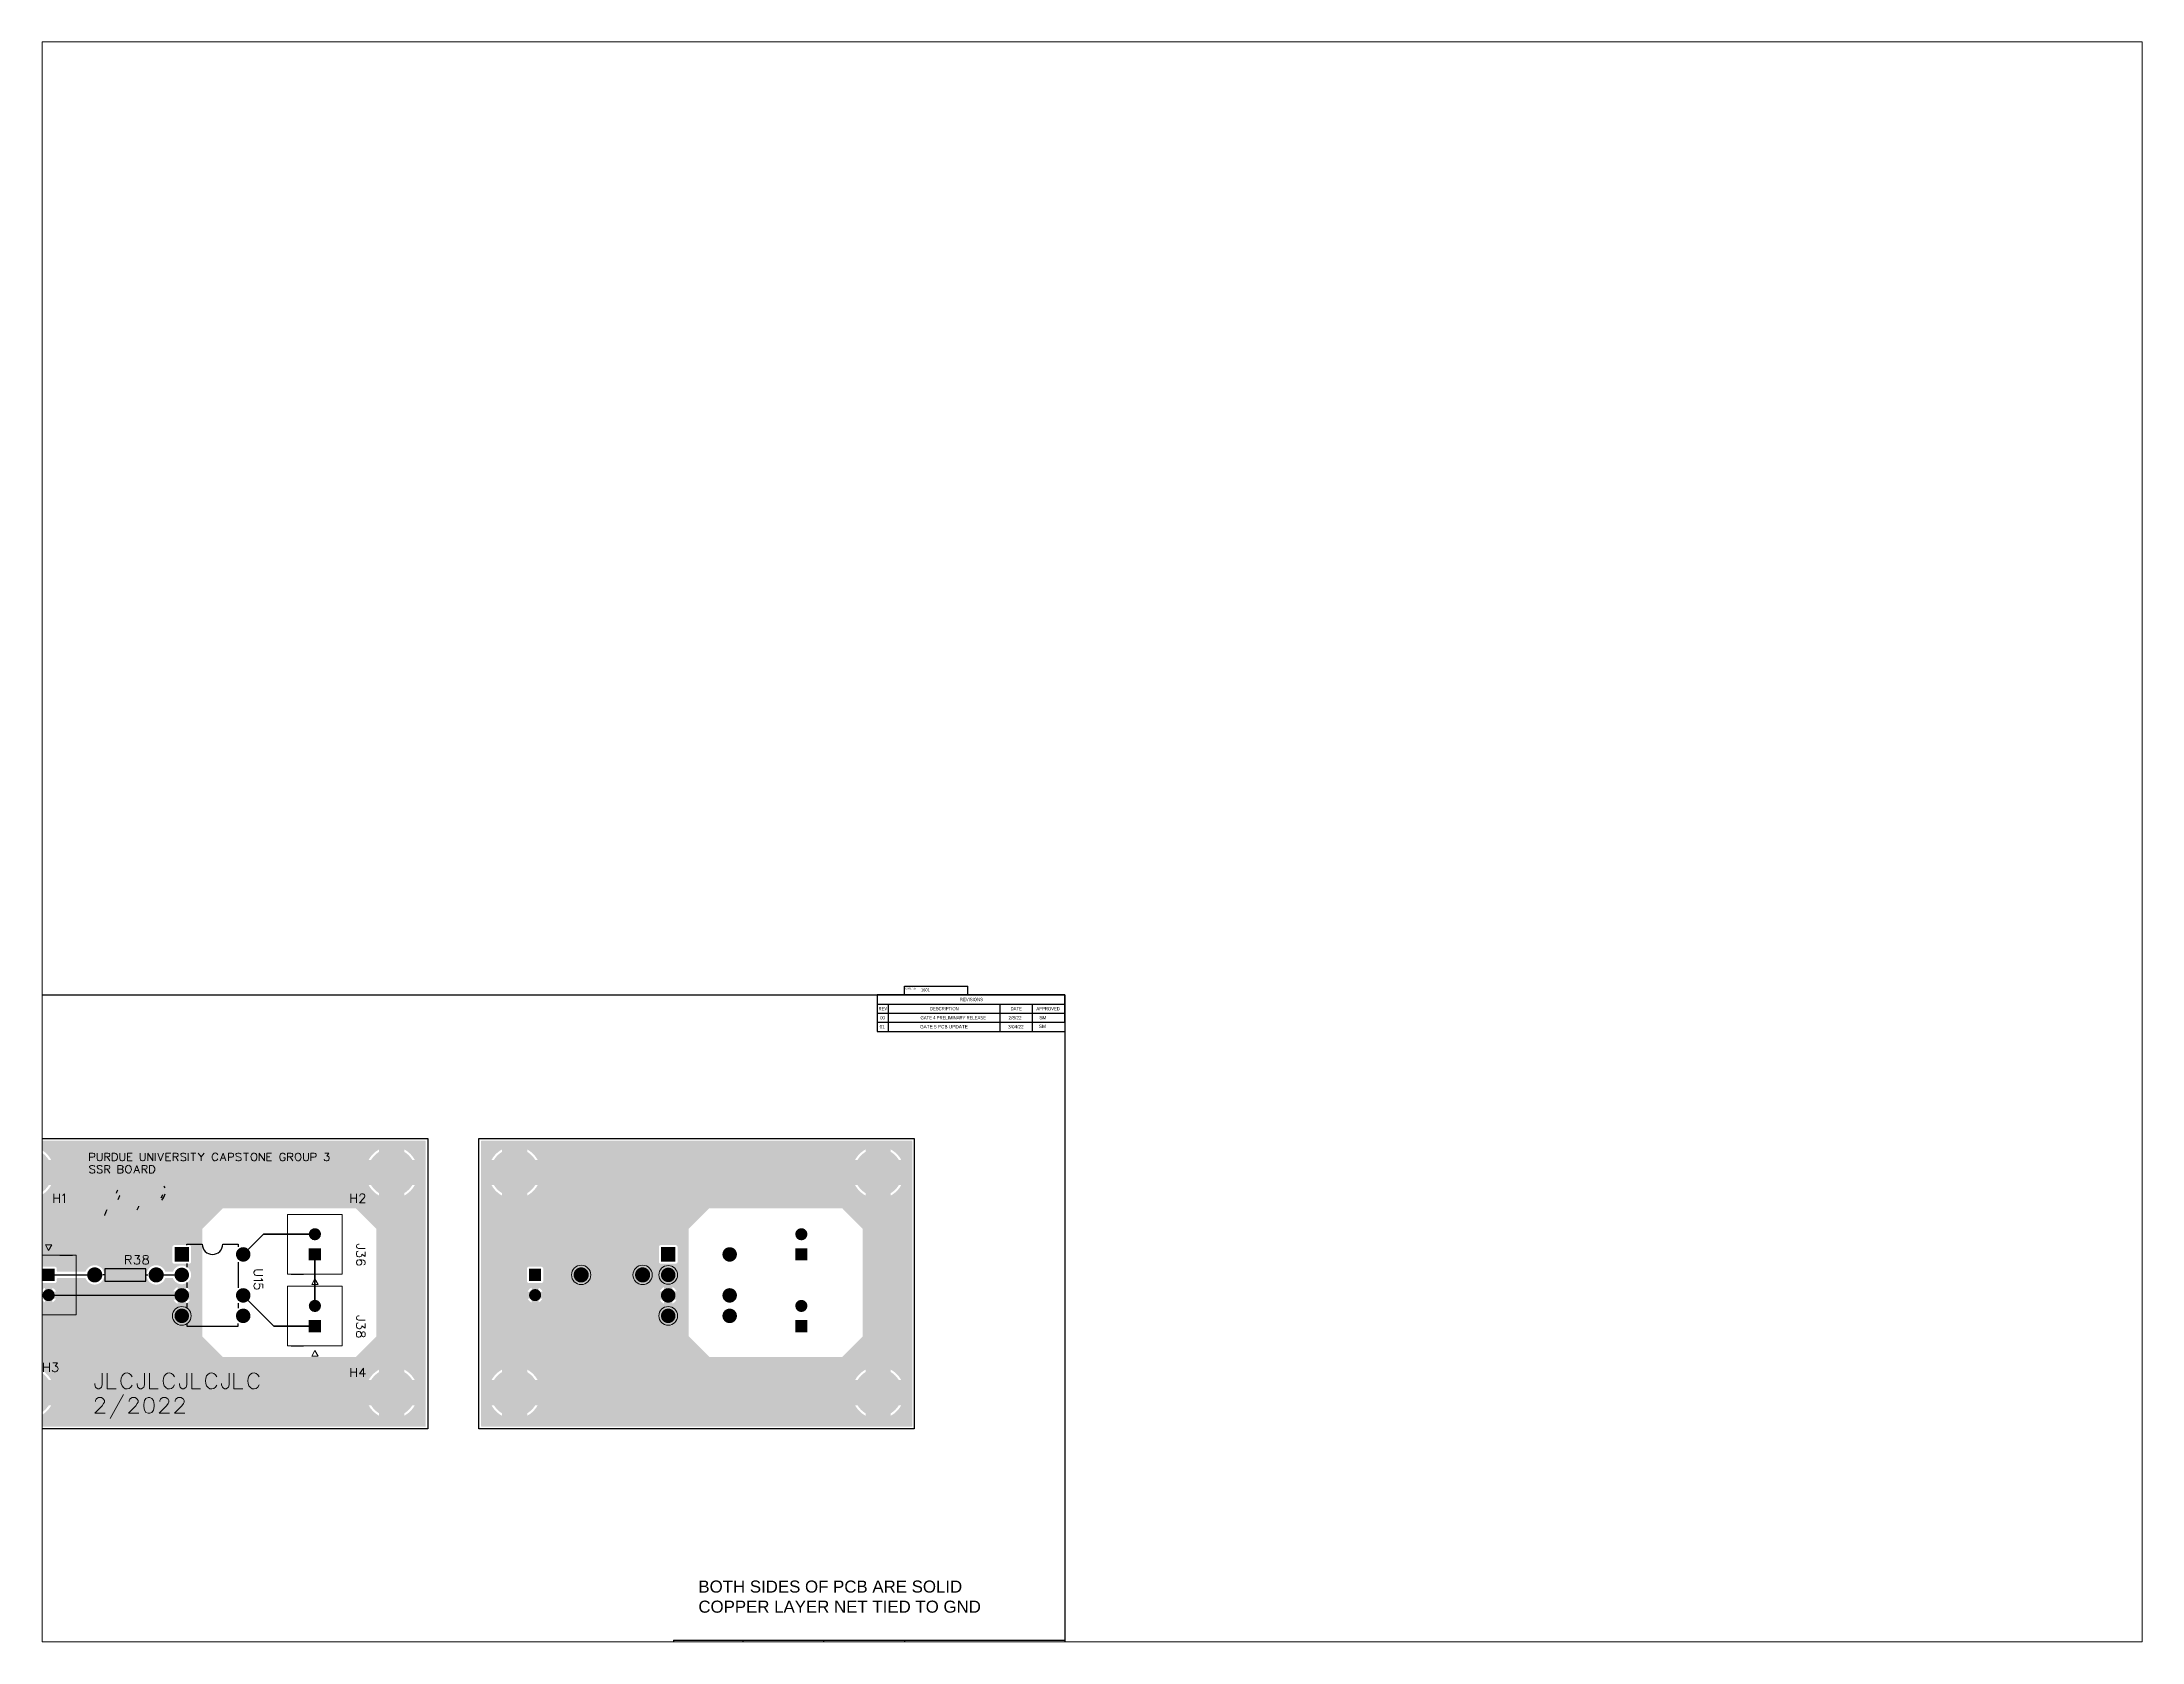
# Paper-space layout 'Layout2' of a CAD drawing. Header units: inches. Extents: x 1.05 to 9.45, y 0.8 to 7.2.
# The model-space entities are those that its viewports show. They can reach past a viewport. Long polylines and large blocks are cut down to what shows.
import ezdxf

# ---------------------------------------------------------------- set-up
doc = ezdxf.new("R2010")
doc.units = ezdxf.units.IN
doc.header["$MEASUREMENT"] = 0
for name, color, linetype, true_color in [('PDF4_Geometry', 7, 'Continuous', 0xffcc00), ('PDF4_Solid Fills', 7, 'Continuous', 0xbfbfbf), ('PDF5_Geometry', 7, 'Continuous', 0x212121), ('PDF5_Solid Fills', 7, 'Continuous', 0xbfbfbf)]:
    doc.layers.add(name, color=color, linetype=linetype, true_color=true_color)
doc.layers.add('SLD-0', color=7, linetype='Continuous')
doc.styles.add('SLDTEXTSTYLE0', font='TXT', dxfattribs={"width": 0.75})
doc.styles.get("Standard").update_dxf_attribs({"font": 'arial.ttf'})

# ---------------------------------------------------------------- blocks, each defined once
blk = doc.blocks.new('SW_NOTE_0_8')
at = {"layer": 'SLD-0', "color": 0, "char_height": 0.125, "attachment_point": 2, "style": 'SLDTEXTSTYLE0'}
for s, insert in [('PURDUE POLYTECHNIC NEW ALBANY', (1.434, 0.161)), ('3000 TECHNOLOGY AVE', (1.422, -0.006)), ('NEW ALBANY, IN 47150', (1.423, -0.172))]:
    blk.add_mtext(s, dxfattribs=dict(at, insert=insert))
blk = doc.blocks.new('SW_TABLEANNOTATION_0')
at = {"color": 0, "linetype": 'Continuous', "lineweight": 25}
for p, q in [((0, 0), (0, -0.338)), ((0, 0), (0.4, 0)), ((0, 0), (0, -1.015)), ((6.955, 0), (0, 0)), ((0.4, 0), (4.55, 0)), ((4.55, 0), (5.75, 0)), ((5.75, 0), (6.955, 0)), ((6.955, 0), (6.955, -0.338)), ((6.955, -1.015), (6.955, 0)), ((0, -0.338), (0, -0.677)), ((0, -0.338), (0.4, -0.338)), ((0, -0.677), (0.4, -0.677)), ((0, -0.677), (0, -1.015)), ((0, -0.677), (6.955, -0.677)), ((0.4, -0.338), (0.4, -0.677)), ((0.4, -0.338), (4.55, -0.338)), ((0.4, -0.677), (4.55, -0.677)), ((0.4, -0.677), (0.4, -1.015)), ((4.55, -0.338), (4.55, -0.677)), ((4.55, -0.338), (5.75, -0.338)), ((4.55, -0.677), (5.75, -0.677)), ((4.55, -0.677), (4.55, -1.015)), ((5.75, -0.338), (5.75, -0.677)), ((5.75, -0.338), (6.955, -0.338)), ((5.75, -0.677), (6.955, -0.677)), ((5.75, -0.677), (5.75, -1.015)), ((6.955, -0.338), (6.955, -0.677)), ((6.955, -0.677), (6.955, -1.015)), ((0, -1.015), (0.4, -1.015)), ((0, -1.015), (6.955, -1.015)), ((0.4, -1.015), (4.55, -1.015)), ((4.55, -1.015), (5.75, -1.015)), ((5.75, -1.015), (6.955, -1.015))]:
    blk.add_line(p, q, dxfattribs=at)
at = {"color": 0, "linetype": 'Continuous', "lineweight": 18, "char_height": 0.125, "attachment_point": 1, "style": 'SLDTEXTSTYLE0'}
for s, insert in [('REV', (0.046, -0.446)), ('DESCRIPTION', (1.952, -0.446)), ('REVISIONS', (3.069, -0.107)), ('DATE', (4.946, -0.446)), ('APPROVED', (5.904, -0.446)), ('00', (0.108, -0.784)), ('GATE 4 PRELIMINARY RELEASE', (1.605, -0.784))]:
    blk.add_mtext(s, dxfattribs=dict(at, insert=insert))

msp = doc.modelspace()

# ---------------------------------------------------------------- hatches: boundary and pattern name
at = {"layer": 'PDF4_Solid Fills', "transparency": 33554559}
h = msp.add_hatch(color=1, dxfattribs=at)
h.paths.add_polyline_path([(6.139, 14.585), (6.126, 14.588), (6.115, 14.595), (6.108, 14.606), (6.105, 14.619), (6.105, 26.42), (6.108, 26.433), (6.115, 26.444), (6.126, 26.452), (6.139, 26.454), (23.962, 26.454), (23.975, 26.452), (23.986, 26.444), (23.993, 26.433), (23.996, 26.42), (23.996, 23.681), (23.993, 23.669), (23.986, 23.657), (23.975, 23.65), (23.962, 23.648), (15.575, 23.648), (15.57, 23.645), (14.725, 22.8), (14.722, 22.795), (14.722, 18.34), (14.725, 18.335), (15.57, 17.49), (15.575, 17.487), (23.962, 17.487), (23.975, 17.485), (23.986, 17.477), (23.993, 17.466), (23.996, 17.453), (23.996, 14.619), (23.993, 14.606), (23.986, 14.595), (23.975, 14.588), (23.962, 14.585)], flags=0)
h.paths.add_polyline_path([(10.249, 20.485), (10.299, 20.487), (10.347, 20.494), (10.395, 20.508), (10.44, 20.527), (10.483, 20.552), (10.523, 20.582), (10.558, 20.616), (10.589, 20.654), (10.615, 20.696), (10.635, 20.741), (10.65, 20.788), (10.66, 20.837), (10.663, 20.886), (10.66, 20.935), (10.65, 20.984), (10.635, 21.031), (10.615, 21.076), (10.589, 21.118), (10.558, 21.156), (10.523, 21.191), (10.483, 21.22), (10.44, 21.245), (10.395, 21.264), (10.347, 21.278), (10.299, 21.285), (10.249, 21.287), (10.2, 21.282), (10.152, 21.272), (10.105, 21.255), (10.061, 21.233), (10.02, 21.206), (9.983, 21.174), (9.949, 21.137), (9.921, 21.097), (9.897, 21.054), (9.891, 21.037), (9.884, 21.026), (9.872, 21.018), (9.859, 21.015), (8.723, 21.015), (8.71, 21.018), (8.699, 21.025), (8.691, 21.036), (8.689, 21.049), (8.689, 21.136), (8.686, 21.157), (8.68, 21.176), (8.67, 21.192), (8.656, 21.206), (8.64, 21.216), (8.621, 21.223), (8.6, 21.225), (8.1, 21.225), (8.078, 21.223), (8.06, 21.216), (8.044, 21.206), (8.03, 21.192), (8.02, 21.176), (8.013, 21.157), (8.011, 21.136), (8.011, 20.636), (8.013, 20.615), (8.02, 20.596), (8.03, 20.58), (8.044, 20.566), (8.06, 20.556), (8.078, 20.549), (8.1, 20.547), (8.6, 20.547), (8.621, 20.549), (8.64, 20.556), (8.656, 20.566), (8.67, 20.58), (8.68, 20.596), (8.686, 20.615), (8.689, 20.636), (8.689, 20.723), (8.691, 20.736), (8.699, 20.747), (8.71, 20.754), (8.723, 20.757), (9.859, 20.757), (9.872, 20.754), (9.884, 20.747), (9.891, 20.735), (9.897, 20.718), (9.921, 20.675), (9.949, 20.635), (9.983, 20.598), (10.02, 20.566), (10.061, 20.539), (10.105, 20.517), (10.152, 20.5), (10.2, 20.49)], flags=0)
h.paths.add_polyline_path([(12.798, 20.485), (12.848, 20.487), (12.896, 20.494), (12.944, 20.508), (12.989, 20.527), (13.032, 20.552), (13.072, 20.582), (13.107, 20.616), (13.138, 20.654), (13.164, 20.696), (13.183, 20.737), (13.19, 20.748), (13.201, 20.754), (13.214, 20.757), (13.485, 20.757), (13.498, 20.754), (13.509, 20.747), (13.516, 20.735), (13.522, 20.721), (13.545, 20.678), (13.574, 20.639), (13.607, 20.603), (13.645, 20.572), (13.686, 20.546), (13.73, 20.526), (13.776, 20.511), (13.824, 20.501), (13.873, 20.498), (13.921, 20.501), (13.969, 20.511), (14.015, 20.526), (14.06, 20.546), (14.101, 20.572), (14.138, 20.603), (14.171, 20.639), (14.2, 20.678), (14.223, 20.721), (14.241, 20.766), (14.254, 20.813), (14.26, 20.862), (14.26, 20.91), (14.254, 20.959), (14.241, 21.006), (14.223, 21.051), (14.2, 21.094), (14.171, 21.133), (14.138, 21.169), (14.101, 21.2), (14.06, 21.226), (14.015, 21.246), (13.969, 21.262), (13.921, 21.271), (13.873, 21.274), (13.824, 21.271), (13.776, 21.262), (13.73, 21.246), (13.686, 21.226), (13.645, 21.2), (13.607, 21.169), (13.574, 21.133), (13.545, 21.094), (13.522, 21.051), (13.516, 21.037), (13.509, 21.025), (13.498, 21.018), (13.485, 21.015), (13.214, 21.015), (13.201, 21.018), (13.19, 21.025), (13.183, 21.035), (13.164, 21.076), (13.138, 21.118), (13.107, 21.156), (13.072, 21.191), (13.032, 21.22), (12.989, 21.245), (12.944, 21.264), (12.896, 21.278), (12.848, 21.285), (12.798, 21.287), (12.749, 21.282), (12.701, 21.272), (12.654, 21.255), (12.61, 21.233), (12.569, 21.206), (12.532, 21.174), (12.498, 21.137), (12.47, 21.097), (12.446, 21.054), (12.429, 21.008), (12.416, 20.96), (12.41, 20.911), (12.41, 20.861), (12.416, 20.812), (12.429, 20.765), (12.446, 20.718), (12.47, 20.675), (12.498, 20.635), (12.532, 20.598), (12.569, 20.566), (12.61, 20.539), (12.654, 20.517), (12.701, 20.5), (12.749, 20.49)], flags=0)
h.paths.add_polyline_path([(14.172, 21.348), (14.193, 21.35), (14.211, 21.357), (14.228, 21.367), (14.241, 21.381), (14.252, 21.397), (14.258, 21.415), (14.261, 21.437), (14.261, 22.035), (14.258, 22.056), (14.252, 22.074), (14.241, 22.091), (14.228, 22.104), (14.211, 22.115), (14.193, 22.121), (14.172, 22.124), (13.574, 22.124), (13.552, 22.121), (13.534, 22.115), (13.518, 22.104), (13.504, 22.091), (13.494, 22.074), (13.487, 22.056), (13.485, 22.035), (13.485, 21.437), (13.487, 21.415), (13.494, 21.397), (13.504, 21.381), (13.518, 21.367), (13.534, 21.357), (13.552, 21.35), (13.574, 21.348)], flags=0)
h.paths.add_polyline_path([(21.627, 25.661), (21.626, 25.657), (22.059, 25.657), (22.059, 26.09), (22.037, 26.079), (21.965, 26.033), (21.897, 25.983), (21.834, 25.927), (21.775, 25.867), (21.72, 25.802), (21.671, 25.733)], flags=0)
h.paths.add_polyline_path([(22.037, 15.056), (22.059, 15.045), (22.059, 15.477), (21.626, 15.477), (21.627, 15.474), (21.671, 15.401), (21.72, 15.333), (21.775, 15.268), (21.834, 15.207), (21.897, 15.152), (21.965, 15.101)], flags=0)
h.paths.add_polyline_path([(22.059, 24.179), (22.059, 24.611), (21.626, 24.611), (21.627, 24.608), (21.671, 24.535), (21.72, 24.467), (21.775, 24.402), (21.834, 24.341), (21.897, 24.286), (21.965, 24.235), (22.037, 24.19)], flags=0)
h.paths.add_polyline_path([(21.627, 16.527), (21.626, 16.523), (22.059, 16.523), (22.059, 16.956), (22.037, 16.944), (21.965, 16.899), (21.897, 16.849), (21.834, 16.793), (21.775, 16.733), (21.72, 16.668), (21.671, 16.599)], flags=0)
h.paths.add_polyline_path([(6.977, 15.045), (6.977, 15.477), (6.544, 15.477), (6.546, 15.474), (6.589, 15.401), (6.638, 15.333), (6.693, 15.268), (6.752, 15.207), (6.816, 15.152), (6.884, 15.101), (6.955, 15.056)], flags=0)
h.paths.add_polyline_path([(6.546, 16.527), (6.544, 16.523), (6.977, 16.523), (6.977, 16.956), (6.955, 16.944), (6.884, 16.899), (6.816, 16.849), (6.752, 16.793), (6.693, 16.733), (6.638, 16.668), (6.589, 16.599)], flags=0)
h.paths.add_polyline_path([(6.977, 24.179), (6.977, 24.611), (6.544, 24.611), (6.546, 24.608), (6.589, 24.535), (6.638, 24.467), (6.693, 24.402), (6.752, 24.341), (6.816, 24.286), (6.884, 24.235), (6.955, 24.19)], flags=0)
h.paths.add_polyline_path([(6.546, 25.661), (6.544, 25.657), (6.977, 25.657), (6.977, 26.09), (6.955, 26.079), (6.884, 26.033), (6.816, 25.983), (6.752, 25.927), (6.693, 25.867), (6.638, 25.802), (6.589, 25.733)], flags=0)
h.paths.add_polyline_path([(23.105, 26.09), (23.105, 25.657), (23.538, 25.657), (23.515, 25.698), (23.469, 25.768), (23.417, 25.835), (23.36, 25.898), (23.299, 25.956), (23.233, 26.009), (23.163, 26.057)], flags=0)
h.paths.add_polyline_path([(23.105, 16.956), (23.105, 16.523), (23.538, 16.523), (23.515, 16.564), (23.469, 16.634), (23.417, 16.701), (23.36, 16.764), (23.299, 16.822), (23.233, 16.875), (23.163, 16.923)], flags=0)
h.paths.add_polyline_path([(23.105, 15.045), (23.163, 15.078), (23.233, 15.126), (23.299, 15.179), (23.36, 15.237), (23.417, 15.3), (23.469, 15.366), (23.515, 15.437), (23.538, 15.477), (23.105, 15.477)], flags=0)
h.paths.add_polyline_path([(8.023, 15.045), (8.081, 15.078), (8.151, 15.126), (8.217, 15.179), (8.278, 15.237), (8.335, 15.3), (8.387, 15.366), (8.434, 15.437), (8.456, 15.477), (8.023, 15.477)], flags=0)
h.paths.add_polyline_path([(8.456, 25.657), (8.434, 25.698), (8.387, 25.768), (8.335, 25.835), (8.278, 25.898), (8.217, 25.956), (8.151, 26.009), (8.081, 26.057), (8.023, 26.09), (8.023, 25.657)], flags=0)
h.paths.add_polyline_path([(8.023, 24.611), (8.023, 24.179), (8.081, 24.212), (8.151, 24.26), (8.217, 24.313), (8.278, 24.371), (8.335, 24.434), (8.387, 24.5), (8.434, 24.571), (8.456, 24.611)], flags=0)
h.paths.add_polyline_path([(23.105, 24.611), (23.105, 24.179), (23.163, 24.212), (23.233, 24.26), (23.299, 24.313), (23.36, 24.371), (23.417, 24.434), (23.469, 24.5), (23.515, 24.571), (23.538, 24.611)], flags=0)
h.paths.add_polyline_path([(8.023, 16.956), (8.023, 16.523), (8.456, 16.523), (8.434, 16.564), (8.387, 16.634), (8.335, 16.701), (8.278, 16.764), (8.217, 16.822), (8.151, 16.875), (8.081, 16.923)], flags=0)
h.paths.add_polyline_path([(13.701, 20.208), (13.701, 20.383), (13.686, 20.376), (13.645, 20.35), (13.607, 20.319), (13.574, 20.283), (13.545, 20.244), (13.526, 20.208)], flags=0)
h.paths.add_polyline_path([(14.045, 20.383), (14.045, 20.208), (14.22, 20.208), (14.2, 20.244), (14.171, 20.283), (14.138, 20.319), (14.101, 20.35), (14.06, 20.376)], flags=0)
h.paths.add_polyline_path([(13.701, 19.69), (13.701, 19.865), (13.526, 19.865), (13.545, 19.829), (13.574, 19.789), (13.607, 19.754), (13.645, 19.723), (13.686, 19.697)], flags=0)
h.paths.add_polyline_path([(14.045, 19.865), (14.045, 19.69), (14.06, 19.697), (14.101, 19.723), (14.138, 19.754), (14.171, 19.789), (14.2, 19.829), (14.22, 19.865)], flags=0)
h.paths.add_polyline_path([(8.202, 19.745), (8.202, 19.902), (8.045, 19.902), (8.064, 19.868), (8.091, 19.831), (8.123, 19.798), (8.158, 19.77), (8.197, 19.747)], flags=0)
h.paths.add_polyline_path([(8.497, 19.745), (8.503, 19.747), (8.542, 19.77), (8.577, 19.798), (8.609, 19.831), (8.635, 19.868), (8.655, 19.902), (8.497, 19.902)], flags=0)
h.paths.add_polyline_path([(8.497, 20.354), (8.497, 20.197), (8.654, 20.197), (8.647, 20.213), (8.623, 20.251), (8.593, 20.285), (8.56, 20.316), (8.522, 20.341)], flags=0)
h.paths.add_polyline_path([(8.053, 20.213), (8.045, 20.197), (8.202, 20.197), (8.202, 20.354), (8.177, 20.341), (8.14, 20.316), (8.106, 20.285), (8.077, 20.251)], flags=0)
for points in [[(8.503, 25.134, 0.414706), (7.5, 26.138), (7.5, 26.138, 0.414706), (6.497, 25.134), (6.497, 25.134, 0.414706), (7.5, 24.131), (7.5, 24.131, 0.414706)], [(23.585, 25.134, 0.414706), (22.582, 26.138), (22.582, 26.138, 0.414706), (21.579, 25.134), (21.579, 25.134, 0.414706), (22.582, 24.131), (22.582, 24.131, 0.414706)], [(19.648, 22.572, 0.414518), (19.396, 22.824), (19.396, 22.824, 0.414518), (19.143, 22.572), (19.143, 22.572, 0.413551), (19.396, 22.32), (19.396, 22.32, 0.413551)], [(16.723, 21.736, 0.414706), (16.422, 22.037), (16.422, 22.037, 0.414706), (16.121, 21.736), (16.121, 21.736, 0.414706), (16.422, 21.435), (16.422, 21.435, 0.414706)], [(10.576, 20.886, 0.414474), (10.262, 21.2), (10.262, 21.2, 0.414474), (9.948, 20.886), (9.948, 20.886, 0.414474), (10.262, 20.572), (10.262, 20.572, 0.414474)], [(13.125, 20.886, 0.414474), (12.811, 21.2), (12.811, 21.2, 0.414474), (12.497, 20.886), (12.497, 20.886, 0.414474), (12.811, 20.572), (12.811, 20.572, 0.414474)], [(14.174, 20.886, 0.414706), (13.873, 21.187), (13.873, 21.187, 0.414706), (13.572, 20.886), (13.572, 20.886, 0.414706), (13.873, 20.585), (13.873, 20.585, 0.414706)], [(8.602, 20.049, 0.413551), (8.35, 20.302), (8.35, 20.302, 0.413551), (8.097, 20.049), (8.097, 20.049, 0.414518), (8.35, 19.798), (8.35, 19.798, 0.414518)], [(14.174, 20.036, 0.414706), (13.873, 20.337), (13.873, 20.337, 0.414706), (13.572, 20.036), (13.572, 20.036, 0.414706), (13.873, 19.735), (13.873, 19.735, 0.414706)], [(16.723, 20.036, 0.414706), (16.422, 20.337), (16.422, 20.337, 0.414706), (16.121, 20.036), (16.121, 20.036, 0.414706), (16.422, 19.735), (16.422, 19.735, 0.414706)], [(14.174, 19.187, 0.414706), (13.873, 19.488), (13.873, 19.488, 0.414706), (13.572, 19.187), (13.572, 19.187, 0.414706), (13.873, 18.886), (13.873, 18.886, 0.414706)], [(16.723, 19.187, 0.414706), (16.422, 19.488), (16.422, 19.488, 0.414706), (16.121, 19.187), (16.121, 19.187, 0.414706), (16.422, 18.886), (16.422, 18.886, 0.414706)], [(19.648, 19.599, 0.414518), (19.396, 19.85), (19.396, 19.85, 0.414518), (19.143, 19.599), (19.143, 19.599, 0.413551), (19.396, 19.346), (19.396, 19.346, 0.413551)], [(8.503, 16, 0.414706), (7.5, 17.003), (7.5, 17.003, 0.414706), (6.497, 16), (6.497, 16, 0.414706), (7.5, 14.997), (7.5, 14.997, 0.414706)], [(23.585, 16, 0.414706), (22.582, 17.003), (22.582, 17.003, 0.414706), (21.579, 16), (21.579, 16, 0.414706), (22.582, 14.997), (22.582, 14.997, 0.414706)]]:
    msp.add_hatch(color=256, dxfattribs=at).paths.add_polyline_path(points)
h = msp.add_hatch(color=1, dxfattribs=at)
h.paths.add_polyline_path([(23.975, 14.588), (23.962, 14.585), (21.129, 14.585), (21.116, 14.588), (21.105, 14.595), (21.098, 14.606), (21.095, 14.619), (21.095, 17.473), (21.098, 17.486), (21.105, 17.497), (21.942, 18.335), (21.945, 18.34), (21.945, 22.795), (21.942, 22.8), (21.105, 23.638), (21.098, 23.649), (21.095, 23.662), (21.095, 26.42), (21.098, 26.433), (21.105, 26.444), (21.116, 26.452), (21.129, 26.454), (23.962, 26.454), (23.975, 26.452), (23.986, 26.444), (23.993, 26.433), (23.996, 26.42), (23.996, 14.619), (23.993, 14.606), (23.986, 14.595)], flags=0)
h.paths.add_polyline_path([(22.059, 25.657), (22.059, 26.09), (22.037, 26.079), (21.965, 26.033), (21.897, 25.983), (21.834, 25.927), (21.775, 25.867), (21.72, 25.802), (21.671, 25.733), (21.627, 25.661), (21.626, 25.657)], flags=0)
h.paths.add_polyline_path([(22.037, 15.056), (22.059, 15.045), (22.059, 15.477), (21.626, 15.477), (21.627, 15.474), (21.671, 15.401), (21.72, 15.333), (21.775, 15.268), (21.834, 15.207), (21.897, 15.152), (21.965, 15.101)], flags=0)
h.paths.add_polyline_path([(21.627, 16.527), (21.626, 16.523), (22.059, 16.523), (22.059, 16.956), (22.037, 16.944), (21.965, 16.899), (21.897, 16.849), (21.834, 16.793), (21.775, 16.733), (21.72, 16.668), (21.671, 16.599)], flags=0)
h.paths.add_polyline_path([(22.059, 24.179), (22.059, 24.611), (21.626, 24.611), (21.627, 24.608), (21.671, 24.535), (21.72, 24.467), (21.775, 24.402), (21.834, 24.341), (21.897, 24.286), (21.965, 24.235), (22.037, 24.19)], flags=0)
h.paths.add_polyline_path([(23.538, 16.523), (23.515, 16.564), (23.469, 16.634), (23.417, 16.701), (23.36, 16.764), (23.299, 16.822), (23.233, 16.875), (23.163, 16.923), (23.105, 16.956), (23.105, 16.523)], flags=0)
h.paths.add_polyline_path([(23.105, 26.09), (23.105, 25.657), (23.538, 25.657), (23.515, 25.698), (23.469, 25.768), (23.417, 25.835), (23.36, 25.898), (23.299, 25.956), (23.233, 26.009), (23.163, 26.057)], flags=0)
h.paths.add_polyline_path([(23.105, 24.611), (23.105, 24.179), (23.163, 24.212), (23.233, 24.26), (23.299, 24.313), (23.36, 24.371), (23.417, 24.434), (23.469, 24.5), (23.515, 24.571), (23.538, 24.611)], flags=0)
h.paths.add_polyline_path([(23.105, 15.045), (23.163, 15.078), (23.233, 15.126), (23.299, 15.179), (23.36, 15.237), (23.417, 15.3), (23.469, 15.366), (23.515, 15.437), (23.538, 15.477), (23.105, 15.477)], flags=0)
at = {"layer": 'PDF4_Solid Fills', "true_color": 0xffcc00, "transparency": 33554559}
h = msp.add_hatch(color=40, dxfattribs=at)
h.paths.add_polyline_path([(11.235, 24.672, 0.002432), (11.03, 24.199)], flags=0)
h.paths.add_polyline_path([(11.03, 24.199), (11.025, 24.188), (11.161, 24.188), (11.297, 24.188), (11.297, 24.182)], flags=0)
h.paths.add_polyline_path([(11.223, 24.005), (11.149, 23.835), (11.01, 23.833), (10.87, 23.831), (10.767, 23.591)], flags=0)
h.paths.add_polyline_path([(10.664, 23.346), (10.664, 23.341), (11.337, 23.341), (12.01, 23.341), (12.095, 23.54), (12.179, 23.739), (12.357, 23.739), (12.534, 23.739), (12.606, 23.748)], flags=0)
h.paths.add_polyline_path([(12.606, 23.748, 0.028947), (12.74, 23.773)], flags=0)
h.paths.add_polyline_path([(12.74, 23.773), (12.803, 23.79), (12.862, 23.821), (12.921, 23.851), (12.971, 23.897), (13.021, 23.942), (13.052, 23.988)], flags=0)
h.paths.add_polyline_path([(13.181, 24.249), (13.207, 24.325), (13.203, 24.4), (13.199, 24.475), (13.184, 24.503)], flags=0)
h.paths.add_polyline_path([(13.132, 24.571), (13.095, 24.61), (13.044, 24.632), (12.994, 24.654), (12.937, 24.666), (12.88, 24.678), (12.06, 24.678), (11.239, 24.679), (11.235, 24.672)], flags=0)
h.paths.add_polyline_path([(12.961, 24.573), (13.016, 24.554), (13.05, 24.53), (13.084, 24.506), (13.103, 24.467), (13.123, 24.428), (13.118, 24.366), (13.113, 24.305), (13.075, 24.213)], flags=0)
h.paths.add_polyline_path([(13.009, 24.073), (12.981, 24.026), (12.926, 23.971), (12.871, 23.917), (12.815, 23.89)], flags=0)
h.paths.add_polyline_path([(12.692, 23.846, 0.035313), (12.815, 23.89)], flags=0)
h.paths.add_polyline_path([(12.692, 23.846), (12.627, 23.828), (12.234, 23.825), (11.841, 23.821), (11.827, 23.785), (11.813, 23.748), (11.949, 23.748), (12.084, 23.748), (12.08, 23.731)], flags=0)
h.paths.add_polyline_path([(12.013, 23.569), (11.951, 23.424), (11.371, 23.424), (10.791, 23.424), (10.802, 23.451)], flags=0)
h.paths.add_polyline_path([(10.871, 23.613, 0.000898), (10.802, 23.451)], flags=0)
h.paths.add_polyline_path([(10.871, 23.613), (10.929, 23.747), (11.069, 23.75), (11.208, 23.752), (11.319, 24.01), (11.43, 24.267), (11.296, 24.27), (11.162, 24.272), (11.162, 24.278)], flags=0)
h.paths.add_polyline_path([(11.218, 24.413, 0.00011), (11.285, 24.569)], flags=0)
h.paths.add_polyline_path([(11.285, 24.569), (11.297, 24.596), (12.101, 24.594), (12.905, 24.591), (12.961, 24.573)], flags=0)
h.paths.add_polyline_path([(12.009, 24.207), (11.983, 24.143), (12.191, 24.14), (12.399, 24.138), (12.437, 24.147), (12.475, 24.156), (12.501, 24.176), (12.527, 24.196), (12.538, 24.221), (12.548, 24.246), (12.543, 24.259), (12.539, 24.271), (12.287, 24.271), (12.036, 24.271)], flags=0)
at = {"layer": 'PDF4_Solid Fills', "true_color": 0x212121, "transparency": 33554559}
for points in [[(14.04, 21.736, 0.411972), (13.873, 21.903), (13.873, 21.903, 0.411972), (13.705, 21.736), (13.705, 21.736, 0.411972), (13.873, 21.568), (13.873, 21.568, 0.411972)], [(16.589, 21.736, 0.411972), (16.422, 21.903), (16.422, 21.903, 0.411972), (16.254, 21.736), (16.254, 21.736, 0.411972), (16.422, 21.568), (16.422, 21.568, 0.411972)], [(10.411, 20.886, 0.413386), (10.262, 21.036), (10.262, 21.036, 0.413386), (10.112, 20.886), (10.112, 20.886, 0.413386), (10.262, 20.736), (10.262, 20.736, 0.413386)], [(12.961, 20.886, 0.413386), (12.811, 21.036), (12.811, 21.036, 0.413386), (12.661, 20.886), (12.661, 20.886, 0.413386), (12.811, 20.736), (12.811, 20.736, 0.413386)], [(14.04, 20.886, 0.411972), (13.873, 21.054), (13.873, 21.054, 0.411972), (13.705, 20.886), (13.705, 20.886, 0.411972), (13.873, 20.718), (13.873, 20.718, 0.411972)], [(14.04, 20.036, 0.411972), (13.873, 20.204), (13.873, 20.204, 0.411972), (13.705, 20.036), (13.705, 20.036, 0.411972), (13.873, 19.869), (13.873, 19.869, 0.411972)], [(16.589, 20.036, 0.411972), (16.422, 20.204), (16.422, 20.204, 0.411972), (16.254, 20.036), (16.254, 20.036, 0.411972), (16.422, 19.869), (16.422, 19.869, 0.411972)], [(14.04, 19.187, 0.411972), (13.873, 19.354), (13.873, 19.354, 0.411972), (13.705, 19.187), (13.705, 19.187, 0.411972), (13.873, 19.019), (13.873, 19.019, 0.411972)], [(16.589, 19.187, 0.411972), (16.422, 19.354), (16.422, 19.354, 0.411972), (16.254, 19.187), (16.254, 19.187, 0.411972), (16.422, 19.019), (16.422, 19.019, 0.411972)]]:
    msp.add_hatch(color=250, dxfattribs=at).paths.add_polyline_path(points)
at = {"layer": 'PDF5_Solid Fills', "transparency": 33554559}
h = msp.add_hatch(color=5, dxfattribs=at)
h.paths.add_polyline_path([(26.319, 14.585), (26.306, 14.588), (26.295, 14.595), (26.287, 14.606), (26.285, 14.619), (26.285, 26.42), (26.287, 26.433), (26.295, 26.444), (26.306, 26.452), (26.319, 26.454), (44.141, 26.454), (44.154, 26.452), (44.166, 26.444), (44.173, 26.433), (44.175, 26.42), (44.175, 23.681), (44.173, 23.669), (44.166, 23.657), (44.154, 23.65), (44.141, 23.648), (35.755, 23.648), (35.75, 23.645), (34.905, 22.8), (34.902, 22.795), (34.902, 18.34), (34.905, 18.335), (35.75, 17.49), (35.755, 17.487), (44.141, 17.487), (44.154, 17.485), (44.166, 17.477), (44.173, 17.466), (44.175, 17.453), (44.175, 14.619), (44.173, 14.606), (44.166, 14.595), (44.154, 14.588), (44.141, 14.585)], flags=0)
h.paths.add_polyline_path([(34.352, 21.348), (34.373, 21.35), (34.391, 21.357), (34.408, 21.367), (34.421, 21.381), (34.432, 21.397), (34.438, 21.415), (34.44, 21.437), (34.44, 22.035), (34.438, 22.056), (34.432, 22.074), (34.421, 22.091), (34.408, 22.104), (34.391, 22.115), (34.373, 22.121), (34.352, 22.124), (33.753, 22.124), (33.732, 22.121), (33.714, 22.115), (33.698, 22.104), (33.684, 22.091), (33.674, 22.074), (33.667, 22.056), (33.665, 22.035), (33.665, 21.437), (33.667, 21.415), (33.674, 21.397), (33.684, 21.381), (33.698, 21.367), (33.714, 21.357), (33.732, 21.35), (33.753, 21.348)], flags=0)
h.paths.add_polyline_path([(28.258, 20.549), (28.279, 20.547), (28.78, 20.547), (28.801, 20.549), (28.819, 20.556), (28.836, 20.566), (28.849, 20.58), (28.86, 20.596), (28.866, 20.615), (28.869, 20.636), (28.869, 21.136), (28.866, 21.157), (28.86, 21.176), (28.849, 21.192), (28.836, 21.206), (28.819, 21.216), (28.801, 21.223), (28.78, 21.225), (28.279, 21.225), (28.258, 21.223), (28.24, 21.216), (28.224, 21.206), (28.21, 21.192), (28.2, 21.176), (28.193, 21.157), (28.191, 21.136), (28.191, 20.636), (28.193, 20.615), (28.2, 20.596), (28.21, 20.58), (28.224, 20.566), (28.24, 20.556)], flags=0)
h.paths.add_polyline_path([(42.239, 24.179), (42.239, 24.611), (41.805, 24.611), (41.807, 24.608), (41.851, 24.535), (41.9, 24.467), (41.954, 24.402), (42.014, 24.341), (42.077, 24.286), (42.145, 24.235), (42.217, 24.19)], flags=0)
h.paths.add_polyline_path([(41.807, 16.527), (41.805, 16.523), (42.239, 16.523), (42.239, 16.956), (42.217, 16.944), (42.145, 16.899), (42.077, 16.849), (42.014, 16.793), (41.954, 16.733), (41.9, 16.668), (41.851, 16.599)], flags=0)
h.paths.add_polyline_path([(42.217, 15.056), (42.239, 15.045), (42.239, 15.477), (41.805, 15.477), (41.807, 15.474), (41.851, 15.401), (41.9, 15.333), (41.954, 15.268), (42.014, 15.207), (42.077, 15.152), (42.145, 15.101)], flags=0)
h.paths.add_polyline_path([(41.807, 25.661), (41.805, 25.657), (42.239, 25.657), (42.239, 26.09), (42.217, 26.079), (42.145, 26.033), (42.077, 25.983), (42.014, 25.927), (41.954, 25.867), (41.9, 25.802), (41.851, 25.733)], flags=0)
h.paths.add_polyline_path([(27.157, 15.045), (27.157, 15.477), (26.724, 15.477), (26.726, 15.474), (26.769, 15.401), (26.818, 15.333), (26.873, 15.268), (26.932, 15.207), (26.996, 15.152), (27.063, 15.101), (27.135, 15.056)], flags=0)
h.paths.add_polyline_path([(27.135, 24.19), (27.157, 24.179), (27.157, 24.611), (26.724, 24.611), (26.726, 24.608), (26.769, 24.535), (26.818, 24.467), (26.873, 24.402), (26.932, 24.341), (26.996, 24.286), (27.063, 24.235)], flags=0)
h.paths.add_polyline_path([(26.726, 25.661), (26.724, 25.657), (27.157, 25.657), (27.157, 26.09), (27.135, 26.079), (27.063, 26.033), (26.996, 25.983), (26.932, 25.927), (26.873, 25.867), (26.818, 25.802), (26.769, 25.733)], flags=0)
h.paths.add_polyline_path([(27.157, 16.523), (27.157, 16.956), (27.135, 16.944), (27.063, 16.899), (26.996, 16.849), (26.932, 16.793), (26.873, 16.733), (26.818, 16.668), (26.769, 16.599), (26.726, 16.527), (26.724, 16.523)], flags=0)
h.paths.add_polyline_path([(43.285, 16.956), (43.285, 16.523), (43.717, 16.523), (43.695, 16.564), (43.649, 16.634), (43.597, 16.701), (43.54, 16.764), (43.479, 16.822), (43.413, 16.875), (43.343, 16.923)], flags=0)
h.paths.add_polyline_path([(43.717, 25.657), (43.695, 25.698), (43.649, 25.768), (43.597, 25.835), (43.54, 25.898), (43.479, 25.956), (43.413, 26.009), (43.343, 26.057), (43.285, 26.09), (43.285, 25.657)], flags=0)
h.paths.add_polyline_path([(43.285, 15.045), (43.343, 15.078), (43.413, 15.126), (43.479, 15.179), (43.54, 15.237), (43.597, 15.3), (43.649, 15.366), (43.695, 15.437), (43.717, 15.477), (43.285, 15.477)], flags=0)
h.paths.add_polyline_path([(28.203, 15.045), (28.261, 15.078), (28.331, 15.126), (28.397, 15.179), (28.458, 15.237), (28.515, 15.3), (28.567, 15.366), (28.613, 15.437), (28.636, 15.477), (28.203, 15.477)], flags=0)
h.paths.add_polyline_path([(28.636, 25.657), (28.613, 25.698), (28.567, 25.768), (28.515, 25.835), (28.458, 25.898), (28.397, 25.956), (28.331, 26.009), (28.261, 26.057), (28.203, 26.09), (28.203, 25.657)], flags=0)
h.paths.add_polyline_path([(28.203, 24.179), (28.261, 24.212), (28.331, 24.26), (28.397, 24.313), (28.458, 24.371), (28.515, 24.434), (28.567, 24.5), (28.613, 24.571), (28.636, 24.611), (28.203, 24.611)], flags=0)
h.paths.add_polyline_path([(43.285, 24.179), (43.343, 24.212), (43.413, 24.26), (43.479, 24.313), (43.54, 24.371), (43.597, 24.434), (43.649, 24.5), (43.695, 24.571), (43.717, 24.611), (43.285, 24.611)], flags=0)
h.paths.add_polyline_path([(28.203, 16.956), (28.203, 16.523), (28.636, 16.523), (28.613, 16.564), (28.567, 16.634), (28.515, 16.701), (28.458, 16.764), (28.397, 16.822), (28.331, 16.875), (28.261, 16.923)], flags=0)
h.paths.add_polyline_path([(33.881, 20.208), (33.881, 20.383), (33.866, 20.376), (33.825, 20.35), (33.787, 20.319), (33.754, 20.283), (33.725, 20.244), (33.706, 20.208)], flags=0)
h.paths.add_polyline_path([(34.4, 20.208), (34.38, 20.244), (34.351, 20.283), (34.318, 20.319), (34.28, 20.35), (34.239, 20.376), (34.224, 20.383), (34.224, 20.208)], flags=0)
h.paths.add_polyline_path([(34.224, 19.69), (34.239, 19.697), (34.28, 19.723), (34.318, 19.754), (34.351, 19.789), (34.38, 19.829), (34.4, 19.865), (34.224, 19.865)], flags=0)
h.paths.add_polyline_path([(33.866, 19.697), (33.881, 19.69), (33.881, 19.865), (33.706, 19.865), (33.725, 19.829), (33.754, 19.789), (33.787, 19.754), (33.825, 19.723)], flags=0)
h.paths.add_polyline_path([(28.677, 19.902), (28.677, 19.745), (28.683, 19.747), (28.721, 19.77), (28.757, 19.798), (28.788, 19.831), (28.815, 19.868), (28.834, 19.902)], flags=0)
h.paths.add_polyline_path([(28.377, 19.747), (28.382, 19.745), (28.382, 19.902), (28.225, 19.902), (28.244, 19.868), (28.271, 19.831), (28.302, 19.798), (28.338, 19.77)], flags=0)
h.paths.add_polyline_path([(28.677, 20.354), (28.677, 20.197), (28.834, 20.197), (28.827, 20.213), (28.802, 20.251), (28.773, 20.285), (28.74, 20.316), (28.702, 20.341)], flags=0)
h.paths.add_polyline_path([(28.382, 20.197), (28.382, 20.354), (28.357, 20.341), (28.32, 20.316), (28.286, 20.285), (28.257, 20.251), (28.233, 20.213), (28.225, 20.197)], flags=0)
for points in [[(28.683, 25.134, 0.414706), (27.68, 26.138), (27.68, 26.138, 0.414706), (26.677, 25.134), (26.677, 25.134, 0.414706), (27.68, 24.131), (27.68, 24.131, 0.414706)], [(43.765, 25.134, 0.414706), (42.762, 26.138), (42.762, 26.138, 0.414706), (41.759, 25.134), (41.759, 25.134, 0.414706), (42.762, 24.131), (42.762, 24.131, 0.414706)], [(39.828, 22.572, 0.414518), (39.576, 22.824), (39.576, 22.824, 0.414518), (39.323, 22.572), (39.323, 22.572, 0.413551), (39.576, 22.32), (39.576, 22.32, 0.413551)], [(36.903, 21.736, 0.414706), (36.602, 22.037), (36.602, 22.037, 0.414706), (36.301, 21.736), (36.301, 21.736, 0.414706), (36.602, 21.435), (36.602, 21.435, 0.414706)], [(30.755, 20.886, 0.414474), (30.441, 21.2), (30.441, 21.2, 0.414474), (30.128, 20.886), (30.128, 20.886, 0.414474), (30.441, 20.572), (30.441, 20.572, 0.414474)], [(33.304, 20.886, 0.414474), (32.99, 21.2), (32.99, 21.2, 0.414474), (32.677, 20.886), (32.677, 20.886, 0.414474), (32.99, 20.572), (32.99, 20.572, 0.414474)], [(34.354, 20.886, 0.414706), (34.053, 21.187), (34.053, 21.187, 0.414706), (33.752, 20.886), (33.752, 20.886, 0.414706), (34.053, 20.585), (34.053, 20.585, 0.414706)], [(28.782, 20.049, 0.413551), (28.53, 20.302), (28.53, 20.302, 0.413551), (28.277, 20.049), (28.277, 20.049, 0.414518), (28.53, 19.798), (28.53, 19.798, 0.414518)], [(34.354, 20.036, 0.414706), (34.053, 20.337), (34.053, 20.337, 0.414706), (33.752, 20.036), (33.752, 20.036, 0.414706), (34.053, 19.735), (34.053, 19.735, 0.414706)], [(36.903, 20.036, 0.414706), (36.602, 20.337), (36.602, 20.337, 0.414706), (36.301, 20.036), (36.301, 20.036, 0.414706), (36.602, 19.735), (36.602, 19.735, 0.414706)], [(34.354, 19.187, 0.414706), (34.053, 19.488), (34.053, 19.488, 0.414706), (33.752, 19.187), (33.752, 19.187, 0.414706), (34.053, 18.886), (34.053, 18.886, 0.414706)], [(36.903, 19.187, 0.414706), (36.602, 19.488), (36.602, 19.488, 0.414706), (36.301, 19.187), (36.301, 19.187, 0.414706), (36.602, 18.886), (36.602, 18.886, 0.414706)], [(39.828, 19.599, 0.414518), (39.576, 19.85), (39.576, 19.85, 0.414518), (39.323, 19.599), (39.323, 19.599, 0.413551), (39.576, 19.346), (39.576, 19.346, 0.413551)], [(28.683, 16, 0.414706), (27.68, 17.003), (27.68, 17.003, 0.414706), (26.677, 16), (26.677, 16, 0.414706), (27.68, 14.997), (27.68, 14.997, 0.414706)], [(43.765, 16, 0.414706), (42.762, 17.003), (42.762, 17.003, 0.414706), (41.759, 16), (41.759, 16, 0.414706), (42.762, 14.997), (42.762, 14.997, 0.414706)]]:
    msp.add_hatch(color=256, dxfattribs=at).paths.add_polyline_path(points)
h = msp.add_hatch(color=5, dxfattribs=at)
h.paths.add_polyline_path([(44.154, 14.588), (44.141, 14.585), (41.309, 14.585), (41.296, 14.588), (41.285, 14.595), (41.277, 14.606), (41.275, 14.619), (41.275, 17.473), (41.277, 17.486), (41.285, 17.497), (42.122, 18.335), (42.125, 18.34), (42.125, 22.795), (42.122, 22.8), (41.285, 23.638), (41.277, 23.649), (41.275, 23.662), (41.275, 26.42), (41.277, 26.433), (41.285, 26.444), (41.296, 26.452), (41.309, 26.454), (44.141, 26.454), (44.154, 26.452), (44.166, 26.444), (44.173, 26.433), (44.175, 26.42), (44.175, 14.619), (44.173, 14.606), (44.166, 14.595)], flags=0)
h.paths.add_polyline_path([(42.239, 25.657), (42.239, 26.09), (42.217, 26.079), (42.145, 26.033), (42.077, 25.983), (42.014, 25.927), (41.954, 25.867), (41.9, 25.802), (41.851, 25.733), (41.807, 25.661), (41.805, 25.657)], flags=0)
h.paths.add_polyline_path([(42.217, 15.056), (42.239, 15.045), (42.239, 15.477), (41.805, 15.477), (41.807, 15.474), (41.851, 15.401), (41.9, 15.333), (41.954, 15.268), (42.014, 15.207), (42.077, 15.152), (42.145, 15.101)], flags=0)
h.paths.add_polyline_path([(41.807, 16.527), (41.805, 16.523), (42.239, 16.523), (42.239, 16.956), (42.217, 16.944), (42.145, 16.899), (42.077, 16.849), (42.014, 16.793), (41.954, 16.733), (41.9, 16.668), (41.851, 16.599)], flags=0)
h.paths.add_polyline_path([(42.239, 24.179), (42.239, 24.611), (41.805, 24.611), (41.807, 24.608), (41.851, 24.535), (41.9, 24.467), (41.954, 24.402), (42.014, 24.341), (42.077, 24.286), (42.145, 24.235), (42.217, 24.19)], flags=0)
h.paths.add_polyline_path([(43.717, 16.523), (43.695, 16.564), (43.649, 16.634), (43.597, 16.701), (43.54, 16.764), (43.479, 16.822), (43.413, 16.875), (43.343, 16.923), (43.285, 16.956), (43.285, 16.523)], flags=0)
h.paths.add_polyline_path([(43.285, 26.09), (43.285, 25.657), (43.717, 25.657), (43.695, 25.698), (43.649, 25.768), (43.597, 25.835), (43.54, 25.898), (43.479, 25.956), (43.413, 26.009), (43.343, 26.057)], flags=0)
h.paths.add_polyline_path([(43.285, 24.611), (43.285, 24.179), (43.343, 24.212), (43.413, 24.26), (43.479, 24.313), (43.54, 24.371), (43.597, 24.434), (43.649, 24.5), (43.695, 24.571), (43.717, 24.611)], flags=0)
h.paths.add_polyline_path([(43.285, 15.045), (43.343, 15.078), (43.413, 15.126), (43.479, 15.179), (43.54, 15.237), (43.597, 15.3), (43.649, 15.366), (43.695, 15.437), (43.717, 15.477), (43.285, 15.477)], flags=0)
at = {"layer": 'PDF5_Solid Fills', "true_color": 0x212121, "transparency": 33554559}
for points in [[(34.22, 21.736, 0.411972), (34.053, 21.903), (34.053, 21.903, 0.411972), (33.885, 21.736), (33.885, 21.736, 0.411972), (34.053, 21.568), (34.053, 21.568, 0.411972)], [(36.769, 21.736, 0.411972), (36.602, 21.903), (36.602, 21.903, 0.411972), (36.434, 21.736), (36.434, 21.736, 0.411972), (36.602, 21.568), (36.602, 21.568, 0.411972)], [(30.591, 20.886, 0.413386), (30.441, 21.036), (30.441, 21.036, 0.413386), (30.292, 20.886), (30.292, 20.886, 0.413386), (30.441, 20.736), (30.441, 20.736, 0.413386)], [(33.14, 20.886, 0.413386), (32.99, 21.036), (32.99, 21.036, 0.413386), (32.841, 20.886), (32.841, 20.886, 0.413386), (32.99, 20.736), (32.99, 20.736, 0.413386)], [(34.22, 20.886, 0.411972), (34.053, 21.054), (34.053, 21.054, 0.411972), (33.885, 20.886), (33.885, 20.886, 0.411972), (34.053, 20.718), (34.053, 20.718, 0.411972)], [(34.22, 20.036, 0.411972), (34.053, 20.204), (34.053, 20.204, 0.411972), (33.885, 20.036), (33.885, 20.036, 0.411972), (34.053, 19.869), (34.053, 19.869, 0.411972)], [(36.769, 20.036, 0.411972), (36.602, 20.204), (36.602, 20.204, 0.411972), (36.434, 20.036), (36.434, 20.036, 0.411972), (36.602, 19.869), (36.602, 19.869, 0.411972)], [(34.22, 19.187, 0.411972), (34.053, 19.354), (34.053, 19.354, 0.411972), (33.885, 19.187), (33.885, 19.187, 0.411972), (34.053, 19.019), (34.053, 19.019, 0.411972)], [(36.769, 19.187, 0.411972), (36.602, 19.354), (36.602, 19.354, 0.411972), (36.434, 19.187), (36.434, 19.187, 0.411972), (36.602, 19.019), (36.602, 19.019, 0.411972)]]:
    msp.add_hatch(color=250, dxfattribs=at).paths.add_polyline_path(points)

# ---------------------------------------------------------------- linework, layer by layer
for p, q in [((2.5, 32.5), (50.5, 32.5)), ((50.5, 32.5), (50.5, 2.5)), ((42.724, 31.365), (42.724, 30.986)), ((43.172, 31.365), (43.172, 30.986)), ((47.811, 31.365), (47.811, 30.986)), ((49.153, 31.365), (49.153, 30.986)), ((42.724, 30.986), (50.5, 30.986)), ((34.278, 5.735), (34.278, 2.5)), ((40.638, 5.735), (50.5, 5.735))]:
    msp.add_line(p, q)
at = {"color": 0, "linetype": 'Continuous', "lineweight": 25}
for p, q in [((50.5, 32.5), (42.724, 32.5)), ((50.5, 31.365), (50.5, 32.5))]:
    msp.add_line(p, q, dxfattribs=at)
at = {"layer": 'PDF4_Geometry'}
for p, q in [((8.818, 21.706), (9.337, 21.706)), ((18.409, 20.916), (18.927, 20.916)), ((18.409, 17.942), (18.927, 17.942))]:
    msp.add_line(p, q, dxfattribs=at)
at = {"layer": 'PDF4_Geometry', "color": 6, "lineweight": 25}
msp.add_lwpolyline([(6.018, 26.541), (24.082, 26.541), (24.082, 14.498), (6.018, 14.498)], close=True, dxfattribs=at)
at = {"layer": 'PDF4_Geometry', "lineweight": 9}
for points in [[(10.049, 25.772), (10.186, 25.772), (10.232, 25.787), (10.247, 25.802), (10.262, 25.833), (10.262, 25.879), (10.247, 25.908), (10.232, 25.924), (10.186, 25.939), (10.049, 25.939), (10.049, 25.62)], [(10.262, 25.384), (10.232, 25.414), (10.186, 25.429), (10.125, 25.429), (10.08, 25.414), (10.049, 25.384), (10.049, 25.354), (10.065, 25.323), (10.08, 25.308), (10.11, 25.292), (10.201, 25.262), (10.232, 25.247), (10.247, 25.232), (10.262, 25.202), (10.262, 25.156), (10.232, 25.125), (10.186, 25.11), (10.125, 25.11), (10.08, 25.125), (10.049, 25.156)], [(10.363, 25.939), (10.363, 25.711), (10.378, 25.665), (10.408, 25.635), (10.454, 25.62), (10.484, 25.62), (10.529, 25.635), (10.56, 25.665), (10.575, 25.711), (10.575, 25.939)], [(10.575, 25.384), (10.545, 25.414), (10.5, 25.429), (10.438, 25.429), (10.392, 25.414), (10.363, 25.384), (10.363, 25.354), (10.378, 25.323), (10.392, 25.308), (10.423, 25.292), (10.515, 25.262), (10.545, 25.247), (10.56, 25.232), (10.575, 25.202), (10.575, 25.156), (10.545, 25.125), (10.5, 25.11), (10.438, 25.11), (10.392, 25.125), (10.363, 25.156)], [(10.675, 25.787), (10.812, 25.787), (10.858, 25.802), (10.873, 25.818), (10.889, 25.848), (10.889, 25.879), (10.873, 25.908), (10.858, 25.924), (10.812, 25.939), (10.675, 25.939), (10.675, 25.62)], [(10.675, 25.277), (10.812, 25.277), (10.858, 25.292), (10.873, 25.308), (10.889, 25.338), (10.889, 25.369), (10.873, 25.399), (10.858, 25.414), (10.812, 25.429), (10.675, 25.429), (10.675, 25.11)], [(10.783, 25.787), (10.889, 25.62)], [(10.783, 25.277), (10.889, 25.11)], [(11.36, 25.277), (11.405, 25.292), (11.421, 25.308), (11.436, 25.338), (11.436, 25.369), (11.421, 25.399), (11.405, 25.414), (11.36, 25.429), (11.223, 25.429), (11.223, 25.11), (11.36, 25.11), (11.405, 25.125), (11.421, 25.14), (11.436, 25.171), (11.436, 25.217), (11.421, 25.247), (11.405, 25.262), (11.36, 25.277), (11.223, 25.277)], [(11.302, 25.939), (11.302, 25.711), (11.317, 25.665), (11.348, 25.635), (11.393, 25.62), (11.424, 25.62), (11.469, 25.635), (11.5, 25.665), (11.515, 25.711), (11.515, 25.939)], [(11.813, 25.939), (11.615, 25.939), (11.615, 25.62), (11.813, 25.62)], [(11.615, 25.787), (11.737, 25.787)], [(12.123, 25.11), (12.002, 25.429), (11.88, 25.11)], [(12.148, 25.939), (12.148, 25.711), (12.162, 25.665), (12.193, 25.635), (12.239, 25.62), (12.269, 25.62), (12.314, 25.635), (12.345, 25.665), (12.36, 25.711), (12.36, 25.939)], [(12.224, 25.277), (12.36, 25.277), (12.406, 25.292), (12.421, 25.308), (12.437, 25.338), (12.437, 25.369), (12.421, 25.399), (12.406, 25.414), (12.36, 25.429), (12.224, 25.429), (12.224, 25.11)], [(12.33, 25.277), (12.437, 25.11)], [(12.674, 25.939), (12.674, 25.62), (12.461, 25.939), (12.461, 25.62)], [(12.774, 25.939), (12.774, 25.62)], [(12.874, 25.939), (12.996, 25.62), (13.117, 25.939)], [(13.416, 25.939), (13.218, 25.939), (13.218, 25.62), (13.416, 25.62)], [(13.218, 25.787), (13.34, 25.787)], [(13.516, 25.787), (13.653, 25.787), (13.699, 25.802), (13.714, 25.818), (13.729, 25.848), (13.729, 25.879), (13.714, 25.908), (13.699, 25.924), (13.653, 25.939), (13.516, 25.939), (13.516, 25.62)], [(13.622, 25.787), (13.729, 25.62)], [(14.042, 25.894), (14.012, 25.924), (13.966, 25.939), (13.905, 25.939), (13.86, 25.924), (13.829, 25.894), (13.829, 25.864), (13.845, 25.833), (13.86, 25.818), (13.89, 25.802), (13.982, 25.772), (14.012, 25.757), (14.027, 25.742), (14.042, 25.711), (14.042, 25.665), (14.012, 25.635), (13.966, 25.62), (13.905, 25.62), (13.86, 25.635), (13.829, 25.665)], [(14.142, 25.939), (14.142, 25.62)], [(14.243, 25.939), (14.456, 25.939)], [(14.349, 25.939), (14.349, 25.62)], [(14.556, 25.939), (14.677, 25.787), (14.677, 25.62)], [(14.8, 25.939), (14.677, 25.787)], [(15.705, 25.62), (15.584, 25.939), (15.462, 25.62)], [(15.508, 25.727), (15.66, 25.727)], [(15.806, 25.772), (15.943, 25.772), (15.988, 25.787), (16.004, 25.802), (16.019, 25.833), (16.019, 25.879), (16.004, 25.908), (15.988, 25.924), (15.943, 25.939), (15.806, 25.939), (15.806, 25.62)], [(16.332, 25.894), (16.302, 25.924), (16.256, 25.939), (16.195, 25.939), (16.15, 25.924), (16.119, 25.894), (16.119, 25.864), (16.135, 25.833), (16.15, 25.818), (16.18, 25.802), (16.271, 25.772), (16.302, 25.757), (16.317, 25.742), (16.332, 25.711), (16.332, 25.665), (16.302, 25.635), (16.256, 25.62), (16.195, 25.62), (16.15, 25.635), (16.119, 25.665)], [(16.433, 25.939), (16.645, 25.939)], [(16.539, 25.939), (16.539, 25.62)], [(17.302, 25.939), (17.302, 25.62), (17.09, 25.939), (17.09, 25.62)], [(17.6, 25.939), (17.402, 25.939), (17.402, 25.62), (17.6, 25.62)], [(17.402, 25.787), (17.524, 25.787)], [(18.163, 25.864), (18.147, 25.894), (18.117, 25.924), (18.087, 25.939), (18.026, 25.939), (17.995, 25.924), (17.965, 25.894), (17.95, 25.864), (17.935, 25.818), (17.935, 25.742), (17.95, 25.696), (17.965, 25.665), (17.995, 25.635), (18.026, 25.62), (18.087, 25.62), (18.117, 25.635), (18.147, 25.665), (18.163, 25.696), (18.163, 25.742), (18.087, 25.742)], [(18.263, 25.787), (18.4, 25.787), (18.446, 25.802), (18.461, 25.818), (18.476, 25.848), (18.476, 25.879), (18.461, 25.908), (18.446, 25.924), (18.4, 25.939), (18.263, 25.939), (18.263, 25.62)], [(18.369, 25.787), (18.476, 25.62)], [(18.92, 25.939), (18.92, 25.711), (18.935, 25.665), (18.966, 25.635), (19.012, 25.62), (19.041, 25.62), (19.087, 25.635), (19.118, 25.665), (19.133, 25.711), (19.133, 25.939)], [(19.233, 25.772), (19.37, 25.772), (19.416, 25.787), (19.431, 25.802), (19.446, 25.833), (19.446, 25.879), (19.431, 25.908), (19.416, 25.924), (19.37, 25.939), (19.233, 25.939), (19.233, 25.62)], [(19.811, 25.939), (19.979, 25.939), (19.887, 25.818), (19.933, 25.818), (19.963, 25.802), (19.979, 25.787), (19.994, 25.742), (19.994, 25.711), (19.979, 25.665), (19.948, 25.635), (19.902, 25.62), (19.857, 25.62), (19.811, 25.635), (19.796, 25.65), (19.781, 25.681)], [(11.925, 25.217), (12.077, 25.217)]]:
    msp.add_lwpolyline(points, dxfattribs=at)
for points in [[(10.989, 25.62), (11.095, 25.62), (11.141, 25.635), (11.172, 25.665), (11.187, 25.696), (11.201, 25.742), (11.201, 25.818), (11.187, 25.864), (11.172, 25.894), (11.141, 25.924), (11.095, 25.939), (10.989, 25.939)], [(12.537, 25.11), (12.643, 25.11), (12.689, 25.125), (12.719, 25.156), (12.734, 25.186), (12.75, 25.232), (12.75, 25.308), (12.734, 25.354), (12.719, 25.384), (12.689, 25.414), (12.643, 25.429), (12.537, 25.429)]]:
    msp.add_lwpolyline(points, close=True, dxfattribs=at)
at = {"layer": 'PDF4_Geometry', "lineweight": 15}
for points in [[(8.562, 24.246), (8.562, 23.881)], [(8.562, 24.072), (8.805, 24.072)], [(8.805, 24.246), (8.805, 23.881)], [(8.92, 24.176), (8.955, 24.194), (9.008, 24.246), (9.008, 23.881)], [(20.883, 24.246), (20.883, 23.881)], [(20.883, 24.072), (21.126, 24.072)], [(21.126, 24.246), (21.126, 23.881)], [(21.258, 24.159), (21.258, 24.176), (21.275, 24.211), (21.293, 24.229), (21.328, 24.246), (21.397, 24.246), (21.431, 24.229), (21.449, 24.211), (21.466, 24.176), (21.466, 24.141), (21.449, 24.106), (21.414, 24.055), (21.24, 23.881), (21.484, 23.881)], [(21.481, 21.986), (21.203, 21.986), (21.15, 22.004), (21.133, 22.021), (21.116, 22.056), (21.116, 22.091), (21.133, 22.126), (21.15, 22.144), (21.203, 22.161), (21.238, 22.161)], [(21.481, 21.838), (21.481, 21.647), (21.341, 21.75), (21.341, 21.698), (21.324, 21.664), (21.307, 21.647), (21.255, 21.629), (21.22, 21.629), (21.168, 21.647), (21.133, 21.681), (21.116, 21.733), (21.116, 21.785), (21.133, 21.838), (21.15, 21.855), (21.185, 21.872)], [(11.536, 21.523), (11.692, 21.523), (11.744, 21.54), (11.762, 21.557), (11.779, 21.592), (11.779, 21.627), (11.762, 21.662), (11.744, 21.68), (11.692, 21.697), (11.536, 21.697), (11.536, 21.332)], [(11.658, 21.523), (11.779, 21.332)], [(11.929, 21.697), (12.12, 21.697), (12.016, 21.557), (12.068, 21.557), (12.103, 21.54), (12.12, 21.523), (12.138, 21.471), (12.138, 21.436), (12.12, 21.384), (12.085, 21.349), (12.033, 21.332), (11.981, 21.332), (11.929, 21.349), (11.912, 21.366), (11.894, 21.401)], [(17.232, 21.098), (16.971, 21.098), (16.92, 21.081), (16.885, 21.047), (16.868, 20.994), (16.868, 20.959), (16.885, 20.907), (16.92, 20.872), (16.971, 20.855), (17.232, 20.855)], [(21.429, 21.306), (21.464, 21.323), (21.481, 21.375), (21.481, 21.409), (21.464, 21.462), (21.411, 21.497), (21.324, 21.514), (21.238, 21.514), (21.168, 21.497), (21.133, 21.462), (21.116, 21.409), (21.116, 21.392), (21.133, 21.341), (21.168, 21.306), (21.22, 21.288), (21.238, 21.288), (21.29, 21.306), (21.324, 21.341), (21.341, 21.392), (21.341, 21.409), (21.324, 21.462), (21.29, 21.497), (21.238, 21.514)], [(17.163, 20.741), (17.181, 20.706), (17.232, 20.653), (16.868, 20.653)], [(17.232, 20.33), (17.232, 20.504), (17.076, 20.522), (17.093, 20.504), (17.111, 20.452), (17.111, 20.4), (17.093, 20.347), (17.059, 20.313), (17.006, 20.296), (16.971, 20.296), (16.92, 20.313), (16.885, 20.347), (16.868, 20.4), (16.868, 20.452), (16.885, 20.504), (16.902, 20.522), (16.937, 20.539)], [(21.481, 19.013), (21.203, 19.013), (21.15, 19.03), (21.133, 19.047), (21.116, 19.082), (21.116, 19.117), (21.133, 19.152), (21.15, 19.17), (21.203, 19.187), (21.238, 19.187)], [(21.481, 18.864), (21.481, 18.673), (21.341, 18.776), (21.341, 18.724), (21.324, 18.69), (21.307, 18.673), (21.255, 18.655), (21.22, 18.655), (21.168, 18.673), (21.133, 18.707), (21.116, 18.759), (21.116, 18.811), (21.133, 18.864), (21.15, 18.881), (21.185, 18.898)], [(8.137, 17.236), (8.137, 16.871)], [(8.137, 17.063), (8.38, 17.063)], [(8.38, 17.236), (8.38, 16.871)], [(8.53, 17.236), (8.721, 17.236), (8.617, 17.096), (8.669, 17.096), (8.704, 17.079), (8.721, 17.063), (8.739, 17.01), (8.739, 16.975), (8.721, 16.923), (8.686, 16.888), (8.634, 16.871), (8.583, 16.871), (8.53, 16.888), (8.513, 16.905), (8.495, 16.94)], [(20.883, 17.023), (20.883, 16.659)], [(20.883, 16.85), (21.126, 16.85)], [(21.126, 17.023), (21.126, 16.659)], [(21.414, 16.659), (21.414, 17.023), (21.24, 16.78), (21.501, 16.78)]]:
    msp.add_lwpolyline(points, dxfattribs=at)
at = {"layer": 'PDF4_Geometry', "lineweight": 13}
for points in [[(18.409, 20.916), (18.258, 20.916), (18.258, 23.392), (20.533, 23.392), (20.533, 20.916), (18.927, 20.916)], [(9.337, 21.706), (9.487, 21.706), (9.487, 19.23), (7.212, 19.23), (7.212, 21.706), (8.818, 21.706)], [(18.409, 17.942), (18.258, 17.942), (18.258, 20.418), (20.533, 20.418), (20.533, 17.942), (18.927, 17.942)]]:
    msp.add_lwpolyline(points, dxfattribs=at)
for points in [[(8.484, 22.134), (8.216, 22.134), (8.35, 21.9)], [(19.262, 20.488), (19.529, 20.488), (19.396, 20.722)], [(19.262, 17.514), (19.529, 17.514), (19.396, 17.748)]]:
    msp.add_lwpolyline(points, close=True, dxfattribs=at)
at = {"layer": 'PDF4_Geometry', "lineweight": 25}
msp.add_lwpolyline([(14.077, 22.114), (14.077, 22.161), (14.722, 22.161, 0.414583), (15.147, 21.736, 0.414583), (15.572, 22.161), (16.218, 22.161), (16.218, 22.054)], format="xyb", dxfattribs=at)
at = {"layer": 'PDF4_Geometry', "color": 1, "lineweight": 90}
for points in [[(19.396, 22.572), (17.258, 22.572), (16.422, 21.736)], [(19.396, 21.736), (19.396, 19.598)], [(16.422, 20.036), (17.696, 18.762), (19.396, 18.762)]]:
    msp.add_lwpolyline(points, dxfattribs=at)
at = {"layer": 'PDF4_Geometry', "color": 250, "lineweight": 100, "true_color": 0x212121}
for points in [[(19.396, 22.572), (19.396, 22.572)], [(8.35, 20.05), (8.35, 20.05)], [(19.396, 19.598), (19.396, 19.598)]]:
    msp.add_lwpolyline(points, dxfattribs=at)
at = {"layer": 'PDF4_Geometry', "lineweight": 25}
for points in [[(10.686, 21.141), (10.686, 20.631), (12.386, 20.631), (12.386, 21.141)], [(12.386, 21.141), (10.686, 21.141)], [(14.077, 21.357), (14.077, 21.205)], [(16.218, 21.417), (16.218, 20.355)], [(10.686, 20.886), (10.601, 20.886)], [(12.386, 20.886), (12.471, 20.886)], [(14.077, 20.568), (14.077, 20.355)], [(14.077, 19.718), (14.077, 19.505)], [(16.218, 19.718), (16.218, 19.505)], [(14.077, 18.868), (14.077, 18.762), (16.218, 18.762), (16.218, 18.868)]]:
    msp.add_lwpolyline(points, dxfattribs=at)
at = {"layer": 'PDF4_Geometry', "lineweight": 15}
for points in [[(12.339, 21.697), (12.287, 21.68), (12.269, 21.645), (12.269, 21.61), (12.287, 21.575), (12.322, 21.557), (12.391, 21.54), (12.444, 21.523), (12.478, 21.488), (12.495, 21.454), (12.495, 21.401), (12.478, 21.366), (12.461, 21.349), (12.409, 21.332), (12.339, 21.332), (12.287, 21.349), (12.269, 21.366), (12.252, 21.401), (12.252, 21.454), (12.269, 21.488), (12.304, 21.523), (12.356, 21.54), (12.426, 21.557), (12.461, 21.575), (12.478, 21.61), (12.478, 21.645), (12.461, 21.68), (12.409, 21.697)], [(21.481, 18.453), (21.464, 18.505), (21.429, 18.523), (21.394, 18.523), (21.359, 18.505), (21.341, 18.47), (21.324, 18.401), (21.307, 18.349), (21.273, 18.314), (21.238, 18.297), (21.185, 18.297), (21.15, 18.314), (21.133, 18.332), (21.116, 18.384), (21.116, 18.453), (21.133, 18.505), (21.15, 18.523), (21.185, 18.54), (21.238, 18.54), (21.273, 18.523), (21.307, 18.488), (21.324, 18.436), (21.341, 18.367), (21.359, 18.332), (21.394, 18.314), (21.429, 18.314), (21.464, 18.332), (21.481, 18.384)]]:
    msp.add_lwpolyline(points, close=True, dxfattribs=at)
at = {"layer": 'PDF4_Geometry', "color": 1, "lineweight": 25}
for points in [[(8.35, 20.886), (10.262, 20.886)], [(8.35, 20.05), (13.859, 20.05), (13.873, 20.036)], [(12.811, 20.886), (13.873, 20.886)]]:
    msp.add_lwpolyline(points, dxfattribs=at)
at = {"layer": 'PDF4_Geometry', "lineweight": 20}
for points in [[(10.571, 16.813), (10.571, 16.319), (10.539, 16.226), (10.509, 16.196), (10.447, 16.165), (10.385, 16.165), (10.324, 16.196), (10.292, 16.226), (10.262, 16.319), (10.262, 16.381)], [(10.775, 16.813), (10.775, 16.165), (11.145, 16.165)], [(12.326, 16.813), (12.326, 16.319), (12.295, 16.226), (12.263, 16.196), (12.202, 16.165), (12.14, 16.165), (12.078, 16.196), (12.048, 16.226), (12.016, 16.319), (12.016, 16.381)], [(12.529, 16.813), (12.529, 16.165), (12.9, 16.165)], [(14.081, 16.813), (14.081, 16.319), (14.05, 16.226), (14.019, 16.196), (13.957, 16.165), (13.895, 16.165), (13.834, 16.196), (13.802, 16.226), (13.772, 16.319), (13.772, 16.381)], [(14.285, 16.813), (14.285, 16.165), (14.655, 16.165)], [(15.835, 16.813), (15.835, 16.319), (15.805, 16.226), (15.773, 16.196), (15.712, 16.165), (15.65, 16.165), (15.588, 16.196), (15.558, 16.226), (15.526, 16.319), (15.526, 16.381)], [(16.039, 16.813), (16.039, 16.165), (16.41, 16.165)], [(10.292, 15.639), (10.292, 15.671), (10.324, 15.733), (10.354, 15.763), (10.416, 15.794), (10.539, 15.794), (10.601, 15.763), (10.632, 15.733), (10.664, 15.671), (10.664, 15.609), (10.632, 15.547), (10.571, 15.454), (10.262, 15.146), (10.694, 15.146)], [(11.455, 15.918), (10.898, 14.929)], [(11.689, 15.639), (11.689, 15.671), (11.72, 15.733), (11.751, 15.763), (11.812, 15.794), (11.936, 15.794), (11.998, 15.763), (12.029, 15.733), (12.06, 15.671), (12.06, 15.609), (12.029, 15.547), (11.967, 15.454), (11.659, 15.146), (12.091, 15.146)], [(12.962, 15.639), (12.962, 15.671), (12.993, 15.733), (13.024, 15.763), (13.086, 15.794), (13.209, 15.794), (13.271, 15.763), (13.302, 15.733), (13.333, 15.671), (13.333, 15.609), (13.302, 15.547), (13.24, 15.454), (12.931, 15.146), (13.364, 15.146)], [(13.598, 15.639), (13.598, 15.671), (13.63, 15.733), (13.66, 15.763), (13.722, 15.794), (13.846, 15.794), (13.908, 15.763), (13.938, 15.733), (13.97, 15.671), (13.97, 15.609), (13.938, 15.547), (13.877, 15.454), (13.568, 15.146), (14, 15.146)]]:
    msp.add_lwpolyline(points, dxfattribs=at)
msp.add_lwpolyline([(12.48, 15.794), (12.387, 15.763), (12.326, 15.671), (12.295, 15.516), (12.295, 15.423), (12.326, 15.269), (12.387, 15.176), (12.48, 15.146), (12.542, 15.146), (12.635, 15.176), (12.696, 15.269), (12.727, 15.423), (12.727, 15.516), (12.696, 15.671), (12.635, 15.763), (12.542, 15.794)], close=True, dxfattribs=at)
at = {"layer": 'PDF4_Geometry', "color": 7, "lineweight": 5}
msp.add_circle((13.873, 19.187), 0.388, dxfattribs=at)
at = {"layer": 'PDF4_Geometry', "lineweight": 9}
for centre, major_axis, ratio, start_param, end_param in [((11.658, 25.269), (-0.002, 0.165), 0.75847, 0.22665, 6.509835), ((15.255, 25.779), (0.001, 0.165), 0.758227, 5.253856, 10.469047), ((16.867, 25.779), (-0.002, 0.165), 0.75863, 0.2261082727840474, 6.509293579963633), ((18.698, 25.779), (-0.001, 0.165), 0.754287, 0.2335214407249336, 6.51670674790452)]:
    msp.add_ellipse(centre, major_axis=major_axis, ratio=ratio, start_param=start_param, end_param=end_param, dxfattribs=at)
at = {"layer": 'PDF4_Geometry', "lineweight": 20}
for centre, major_axis, ratio, start_param, end_param in [((11.595, 16.489), (0.001, 0.335), 0.754687, 5.247523, 10.465213), ((13.35, 16.489), (0, 0.334), 0.756746, 5.247206, 10.46388), ((15.105, 16.489), (0.001, 0.335), 0.754687, 5.247523, 10.465213), ((16.86, 16.489), (0, 0.334), 0.756746, 5.247206, 10.46388)]:
    msp.add_ellipse(centre, major_axis=major_axis, ratio=ratio, start_param=start_param, end_param=end_param, dxfattribs=at)
at = {"layer": 'PDF4_Geometry', "lineweight": 25}
for points in [[(11.162, 24.278), (11.162, 24.281), (11.187, 24.342), (11.218, 24.413)], [(13.184, 24.503), (13.176, 24.519), (13.152, 24.549), (13.132, 24.571)], [(10.767, 23.591), (10.711, 23.46), (10.664, 23.35), (10.664, 23.346)], [(11.297, 24.182), (11.297, 24.179), (11.264, 24.099), (11.223, 24.005)], [(12.08, 23.731), (12.077, 23.722), (12.047, 23.649), (12.013, 23.569)], [(13.075, 24.213), (13.054, 24.162), (13.024, 24.099), (13.009, 24.073)], [(13.052, 23.988), (13.099, 24.056), (13.151, 24.162), (13.181, 24.249)]]:
    msp.add_open_spline(points, degree=3, dxfattribs=at)
at = {"layer": 'PDF4_Solid Fills', "lineweight": 100, "transparency": 33554559}
for points in [[(14.174, 22.037), (14.174, 21.435), (13.572, 22.037), (13.572, 21.435)], [(19.648, 21.988), (19.648, 21.484), (19.143, 21.988), (19.143, 21.484)], [(19.648, 19.014), (19.648, 18.51), (19.143, 19.014), (19.143, 18.51)]]:
    msp.add_solid(points, dxfattribs=at)
at = {"layer": 'PDF4_Solid Fills', "lineweight": 211, "transparency": 33554559}
msp.add_solid([(8.098, 20.634), (8.098, 21.138), (8.602, 20.634), (8.602, 21.138)], dxfattribs=at)
at = {"layer": 'PDF5_Geometry', "color": 6, "lineweight": 25}
msp.add_lwpolyline([(26.198, 26.541), (44.262, 26.541), (44.262, 14.498), (26.198, 14.498)], close=True, dxfattribs=at)
at = {"layer": 'PDF5_Geometry', "lineweight": 100}
for points in [[(39.576, 22.572), (39.576, 22.572)], [(28.53, 20.05), (28.53, 20.05)], [(39.576, 19.598), (39.576, 19.598)]]:
    msp.add_lwpolyline(points, dxfattribs=at)
at = {"layer": 'PDF5_Geometry', "color": 7, "lineweight": 5}
for centre, radius in [((30.441, 20.886), 0.401), ((32.991, 20.886), 0.401), ((34.053, 20.886), 0.388), ((34.053, 19.187), 0.388)]:
    msp.add_circle(centre, radius, dxfattribs=at)
at = {"layer": 'PDF5_Solid Fills', "lineweight": 100, "transparency": 33554559}
for points in [[(34.354, 22.037), (34.354, 21.435), (33.752, 22.037), (33.752, 21.435)], [(39.828, 21.988), (39.828, 21.484), (39.323, 21.988), (39.323, 21.484)], [(39.828, 19.014), (39.828, 18.51), (39.323, 19.014), (39.323, 18.51)]]:
    msp.add_solid(points, dxfattribs=at)
at = {"layer": 'PDF5_Solid Fills', "lineweight": 211, "transparency": 33554559}
msp.add_solid([(28.277, 20.634), (28.277, 21.138), (28.782, 20.634), (28.782, 21.138)], dxfattribs=at)
at = {"layer": 'SLD-0', "color": 7, "linetype": 'Continuous', "lineweight": 25}
for p, q in [((43.853, 32.5), (43.853, 32.858)), ((43.853, 32.858), (46.481, 32.858)), ((46.481, 32.5), (46.481, 32.858)), ((34.278, 5.735), (43.874, 5.735)), ((37.156, 2.857), (37.156, 5.735)), ((40.515, 2.857), (40.515, 5.735)), ((43.874, 2.5), (43.874, 5.735))]:
    msp.add_line(p, q, dxfattribs=at)

# ---------------------------------------------------------------- block references
at = {"color": 7, "linetype": 'Continuous', "lineweight": 18, "xscale": 1.118033988749895, "yscale": 1.118033988749895, "zscale": 1.118033988749895}
msp.add_blockref('SW_TABLEANNOTATION_0', (42.724, 32.5), dxfattribs=at)
at = {"layer": 'SLD-0', "xscale": 1.941207928188159, "yscale": 1.941207928188159, "zscale": 1.552966342550527}
msp.add_blockref('SW_NOTE_0_8', (44.309, 5.275), dxfattribs=at)

# ---------------------------------------------------------------- texts
at = {"attachment_point": 1}
for s, width, gutter_width, insert, char_height in [('1601', 1.61993, 0.534, (44.535, 32.769), 0.1195), ('2/8/22', 0.791, 3.481, (48.168, 31.624), 0.1392), ('SM', 0.791, 3.481, (49.447, 31.627), 0.1392), ('01', 0.791, 3.481, (42.822, 31.251), 0.1392), ('GATE 5 PCB UPDATE', 2.36064, 3.481, (44.496, 31.251), 0.13925), ('3/04/22', 0.791, 3.481, (48.147, 31.251), 0.1392), ('SM', 0.791, 3.481, (49.432, 31.268), 0.1392), ('BOTH SIDES OF PCB ARE SOLID COPPER LAYER NET TIED TO GND', 11.87305, 2.5, (35.304, 8.207), 0.5)]:
    msp.add_mtext_dynamic_manual_height_columns(s, width=width, gutter_width=gutter_width, heights=[0], dxfattribs=dict(at, insert=insert, char_height=char_height))
at = {"layer": 'SLD-0', "attachment_point": 2, "style": 'SLDTEXTSTYLE0'}
for s, insert, char_height in [('DWG. NO.', (44.123, 32.807), 0.0746), ('PREPARED', (35.699, 5.374), 0.3838)]:
    msp.add_mtext(s, dxfattribs=dict(at, insert=insert, char_height=char_height))
for s, insert, char_height, width in [('E. EICKHOLTZ', (38.848, 5.283), 0.38384, 3.43191), ('2021/02/24', (42.11, 5.332), 0.3838, 2.44698)]:
    msp.add_mtext(s, dxfattribs=dict(at, insert=insert, char_height=char_height, width=width))

psp = doc.layouts.new('Layout2')

# ---------------------------------------------------------------- viewports
at = {"layer": '0'}
psp.add_viewport(center=(5.25, 4), size=(8.4, 6.4), view_center_point=(51.6327, 38.8446), view_height=66.374077, dxfattribs=at)

doc.saveas('drawing.dxf')
